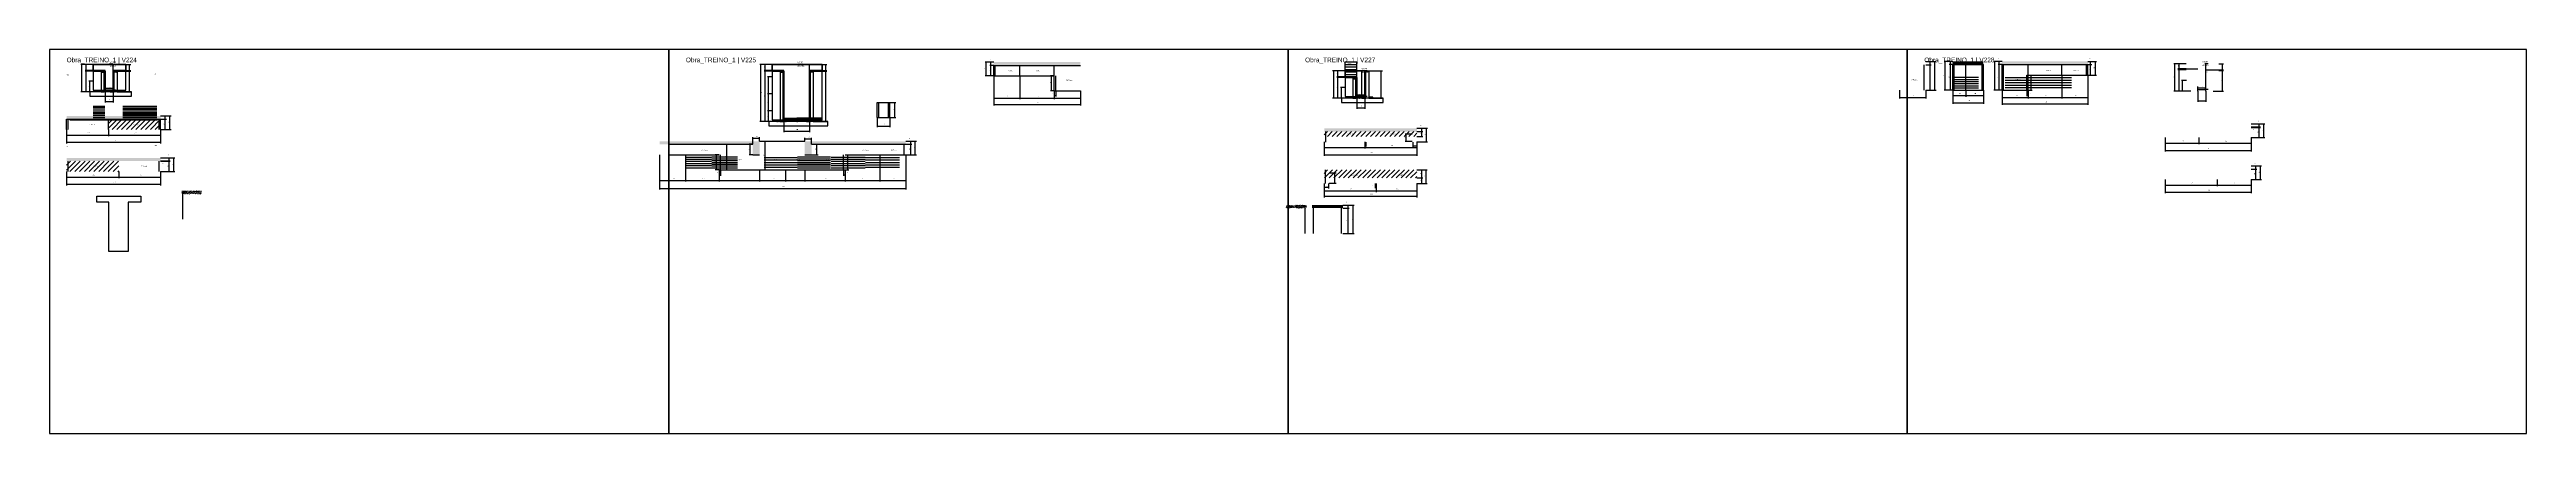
# Model space of a CAD drawing. Header units: metres. Extents: x -132 to 34800, y -36000 to 1848.
# Drawn here: x 20300 to 31900, y -12600 to -10800 of the extents above; entities that cross this region are included whole.
import ezdxf

# ---------------------------------------------------------------- set-up
doc = ezdxf.new("R2010")
doc.units = ezdxf.units.M
for name, color, linetype in [('CELL_BORDER', 8, 'Continuous'), ('CONCRETO', 251, 'Continuous'), ('COTA', 4, 'Continuous'), ('Cota Seção (2x)', 4, 'Continuous'), ('Hachura', 253, 'Continuous'), ('LABEL_ID', 3, 'Continuous'), ('Madeira', 126, 'Continuous'), ('NOMENCLATURA', 7, 'Continuous'), ('Painéis', 200, 'Continuous'), ('REAPROVEITAMENTO', 251, 'Continuous'), ('SARR_2.2x7', 40, 'Continuous'), ('Texto Seção', 7, 'Continuous')]:
    doc.layers.add(name, color=color, linetype=linetype)

msp = doc.modelspace()

# ---------------------------------------------------------------- hatches: boundary and pattern name
at = {"layer": 'COTA'}
h = msp.add_hatch(dxfattribs=at)
h.set_pattern_fill('AR-CONC', scale=0.03)
h.paths.add_polyline_path([(25128, -10875), (25128, -10859), (25128, -10859), (24722, -10859), (24722, -10859), (24722, -10875), (24722, -10875), (25128, -10875)])
h = msp.add_hatch(dxfattribs=at)
h.set_pattern_fill('AR-CONC', scale=0.03)
h.paths.add_polyline_path([(29357, -10870), (29357, -10856), (29357, -10856), (29213, -10856), (29213, -10856), (29213, -10870), (29213, -10870), (29357, -10870)])
h = msp.add_hatch(dxfattribs=at)
h.set_pattern_fill('AR-CONC', scale=0.03)
h.paths.add_polyline_path([(29444, -10872), (29444, -10856), (29444, -10856), (29846, -10856), (29846, -10856), (29846, -10872), (29846, -10872), (29444, -10872)])
h = msp.add_hatch(dxfattribs=at)
h.set_pattern_fill('AR-CONC', scale=0.03)
h.paths.add_polyline_path([(20820, -11111), (20820, -11127), (20820, -11127), (20380, -11127), (20380, -11127), (20380, -11111), (20380, -11111), (20820, -11111)])
h = msp.add_hatch(dxfattribs=at)
h.set_pattern_fill('AR-CONC', scale=0.03)
h.paths.add_polyline_path([(23157, -11244), (23593, -11244), (23593, -11244), (23593, -11294), (23593, -11294), (23625, -11294), (23625, -11294), (23625, -11230), (23625, -11230), (23157, -11230), (23157, -11230), (23157, -11244)])
h = msp.add_hatch(dxfattribs=at)
h.set_pattern_fill('AR-CONC', scale=0.03)
h.paths.add_polyline_path([(24310, -11244), (23869, -11244), (23869, -11244), (23869, -11294), (23869, -11294), (23837, -11294), (23837, -11294), (23837, -11230), (23837, -11230), (24310, -11230), (24310, -11230), (24310, -11244)])
h = msp.add_hatch(dxfattribs=at)
h.set_pattern_fill('AR-CONC', scale=0.03)
h.paths.add_polyline_path([(26270, -11169), (26270, -11185), (26270, -11185), (26704, -11185), (26704, -11185), (26704, -11169), (26704, -11169), (26270, -11169)])
h = msp.add_hatch(dxfattribs=at)
h.set_pattern_fill('AR-CONC', scale=0.03)
h.paths.add_polyline_path([(20380, -11308), (20380, -11322), (20380, -11322), (20820, -11322), (20820, -11322), (20820, -11308), (20820, -11308), (20380, -11308)])
h = msp.add_hatch(dxfattribs=at)
h.set_pattern_fill('AR-CONC', scale=0.03)
h.paths.add_polyline_path([(20918, -11462), (20918, -11476), (20918, -11476), (21012, -11476), (21012, -11476), (21012, -11462), (21012, -11462), (20918, -11462)])
h = msp.add_hatch(dxfattribs=at)
h.set_pattern_fill('AR-CONC', scale=0.03)
h.paths.add_polyline_path([(26092, -11529), (26092, -11543), (26092, -11543), (26186, -11543), (26186, -11543), (26186, -11529), (26186, -11529), (26092, -11529)])
h = msp.add_hatch(dxfattribs=at)
h.set_pattern_fill('AR-CONC', scale=0.03)
h.paths.add_polyline_path([(26213, -11543), (26213, -11529), (26213, -11529), (26357, -11529), (26357, -11529), (26357, -11543), (26357, -11543), (26213, -11543)])
at = {"layer": 'Hachura'}
h = msp.add_hatch(color=8, dxfattribs=at)
h.dxf.hatch_style = 1
h.paths.add_polyline_path([(20560, -10902), (20560, -10898), (20560, -10898), (20505, -10898), (20505, -10898), (20505, -10902), (20505, -10902), (20560, -10902)])
h = msp.add_hatch(dxfattribs=at)
h.set_pattern_fill('ANSI31', scale=0.5)
h.paths.add_polyline_path([(20556, -10906), (20556, -10902), (20556, -10902), (20542, -10902), (20542, -10902), (20542, -10906), (20542, -10906), (20556, -10906)])
h = msp.add_hatch(color=8, dxfattribs=at)
h.dxf.hatch_style = 1
h.paths.add_polyline_path([(20556, -10898), (20560, -10898), (20560, -10898), (20560, -10998), (20560, -10998), (20556, -10998), (20556, -10998), (20556, -10898)])
h = msp.add_hatch(color=8, dxfattribs=at)
h.dxf.hatch_style = 1
h.paths.add_polyline_path([(20602, -10898), (20598, -10898), (20598, -10898), (20598, -10998), (20598, -10998), (20602, -10998), (20602, -10998), (20602, -10898)])
h = msp.add_hatch(color=8, dxfattribs=at)
h.dxf.hatch_style = 1
h.paths.add_polyline_path([(20658, -10902), (20658, -10898), (20658, -10898), (20598, -10898), (20598, -10898), (20598, -10902), (20598, -10902), (20658, -10902)])
h = msp.add_hatch(dxfattribs=at)
h.set_pattern_fill('ANSI31', scale=0.5)
h.paths.add_polyline_path([(20602, -10906), (20602, -10902), (20602, -10902), (20616, -10902), (20616, -10902), (20616, -10906), (20616, -10906), (20602, -10906)])
h = msp.add_hatch(color=8, dxfattribs=at)
h.dxf.hatch_style = 1
h.paths.add_polyline_path([(23739, -10902), (23739, -10898), (23739, -10898), (23684, -10898), (23684, -10898), (23684, -10902), (23684, -10902), (23739, -10902)])
h = msp.add_hatch(dxfattribs=at)
h.set_pattern_fill('ANSI31', scale=0.5)
h.paths.add_polyline_path([(23735, -10906), (23735, -10902), (23735, -10902), (23721, -10902), (23721, -10902), (23721, -10906), (23721, -10906), (23735, -10906)])
h = msp.add_hatch(color=8, dxfattribs=at)
h.dxf.hatch_style = 1
h.paths.add_polyline_path([(23735, -10902), (23739, -10902), (23739, -10902), (23739, -11138), (23739, -11138), (23735, -11138), (23735, -11138), (23735, -10902)])
h = msp.add_hatch(color=8, dxfattribs=at)
h.dxf.hatch_style = 1
h.paths.add_polyline_path([(23919, -10902), (23919, -10898), (23919, -10898), (23859, -10898), (23859, -10898), (23859, -10902), (23859, -10902), (23919, -10902)])
h = msp.add_hatch(color=8, dxfattribs=at)
h.dxf.hatch_style = 1
h.paths.add_polyline_path([(23863, -10902), (23859, -10902), (23859, -10902), (23859, -11138), (23859, -11138), (23863, -11138), (23863, -11138), (23863, -10902)])
h = msp.add_hatch(dxfattribs=at)
h.set_pattern_fill('ANSI31', scale=0.5)
h.paths.add_polyline_path([(23863, -10906), (23863, -10902), (23863, -10902), (23877, -10902), (23877, -10902), (23877, -10906), (23877, -10906), (23863, -10906)])
h = msp.add_hatch(color=8, dxfattribs=at)
h.dxf.hatch_style = 1
h.paths.add_polyline_path([(26464, -10900), (26460, -10900), (26460, -10900), (26460, -11028), (26460, -11028), (26464, -11028), (26464, -11028), (26464, -10900)])
h = msp.add_hatch(dxfattribs=at)
h.set_pattern_fill('ANSI31', scale=0.5)
h.paths.add_polyline_path([(26464, -10905), (26464, -10900), (26464, -10900), (26478, -10900), (26478, -10900), (26478, -10905), (26478, -10905), (26464, -10905)])
h = msp.add_hatch(dxfattribs=at)
h.set_pattern_fill('ANSI31', scale=0.5)
h.paths.add_polyline_path([(20522, -10998), (20522, -10994), (20522, -10994), (20542, -10994), (20542, -10994), (20542, -10998), (20542, -10998), (20522, -10998)])
h = msp.add_hatch(color=8, dxfattribs=at)
h.dxf.hatch_style = 1
h.paths.add_polyline_path([(20598, -10994), (20598, -10990), (20598, -10990), (20560, -10990), (20560, -10990), (20560, -10994), (20560, -10994), (20598, -10994)])
h = msp.add_hatch(dxfattribs=at)
h.set_pattern_fill('ANSI31', scale=0.5)
h.paths.add_polyline_path([(20560, -10998), (20560, -10994), (20560, -10994), (20574, -10994), (20574, -10994), (20574, -10998), (20574, -10998), (20560, -10998)])
h = msp.add_hatch(dxfattribs=at)
h.set_pattern_fill('ANSI31', scale=0.5)
h.paths.add_polyline_path([(20598, -10998), (20598, -10994), (20598, -10994), (20584, -10994), (20584, -10994), (20584, -10998), (20584, -10998), (20598, -10998)])
h = msp.add_hatch(dxfattribs=at)
h.set_pattern_fill('ANSI31', scale=0.5)
h.paths.add_polyline_path([(20636, -10998), (20636, -10994), (20636, -10994), (20616, -10994), (20616, -10994), (20616, -10998), (20616, -10998), (20636, -10998)])
h = msp.add_hatch(color=8, dxfattribs=at)
h.dxf.hatch_style = 1
h.paths.add_polyline_path([(26422, -10932), (26422, -10928), (26422, -10928), (26367, -10928), (26367, -10928), (26367, -10932), (26367, -10932), (26422, -10932)])
h = msp.add_hatch(dxfattribs=at)
h.set_pattern_fill('ANSI31', scale=0.5)
h.paths.add_polyline_path([(26418, -10937), (26418, -10932), (26418, -10932), (26404, -10932), (26404, -10932), (26404, -10937), (26404, -10937), (26418, -10937)])
h = msp.add_hatch(color=8, dxfattribs=at)
h.dxf.hatch_style = 1
h.paths.add_polyline_path([(26418, -10928), (26422, -10928), (26422, -10928), (26422, -11028), (26422, -11028), (26418, -11028), (26418, -11028), (26418, -10928)])
h = msp.add_hatch(dxfattribs=at)
h.set_pattern_fill('ANSI31', scale=0.5)
h.paths.add_polyline_path([(23701, -11138), (23701, -11134), (23701, -11134), (23721, -11134), (23721, -11134), (23721, -11138), (23721, -11138), (23701, -11138)])
h = msp.add_hatch(color=8, dxfattribs=at)
h.dxf.hatch_style = 1
h.paths.add_polyline_path([(23859, -11134), (23859, -11130), (23859, -11130), (23739, -11130), (23739, -11130), (23739, -11134), (23739, -11134), (23859, -11134)])
h = msp.add_hatch(dxfattribs=at)
h.set_pattern_fill('ANSI31', scale=0.5)
h.paths.add_polyline_path([(23739, -11138), (23739, -11134), (23739, -11134), (23753, -11134), (23753, -11134), (23753, -11138), (23753, -11138), (23739, -11138)])
h = msp.add_hatch(dxfattribs=at)
h.set_pattern_fill('ANSI31', scale=0.5)
h.paths.add_polyline_path([(23792, -11138), (23792, -11134), (23792, -11134), (23806, -11134), (23806, -11134), (23806, -11138), (23806, -11138), (23792, -11138)])
h = msp.add_hatch(dxfattribs=at)
h.set_pattern_fill('ANSI31', scale=0.5)
h.paths.add_polyline_path([(23859, -11138), (23859, -11134), (23859, -11134), (23845, -11134), (23845, -11134), (23845, -11138), (23845, -11138), (23859, -11138)])
h = msp.add_hatch(dxfattribs=at)
h.set_pattern_fill('ANSI31', scale=0.5)
h.paths.add_polyline_path([(23897, -11138), (23897, -11134), (23897, -11134), (23877, -11134), (23877, -11134), (23877, -11138), (23877, -11138), (23897, -11138)])
h = msp.add_hatch(dxfattribs=at)
h.set_pattern_fill('ANSI31', scale=0.5)
h.paths.add_polyline_path([(26384, -11028), (26384, -11024), (26384, -11024), (26404, -11024), (26404, -11024), (26404, -11028), (26404, -11028), (26384, -11028)])
h = msp.add_hatch(color=8, dxfattribs=at)
h.dxf.hatch_style = 1
h.paths.add_polyline_path([(26460, -11024), (26460, -11020), (26460, -11020), (26422, -11020), (26422, -11020), (26422, -11024), (26422, -11024), (26460, -11024)])
h = msp.add_hatch(dxfattribs=at)
h.set_pattern_fill('ANSI31', scale=0.5)
h.paths.add_polyline_path([(26422, -11028), (26422, -11024), (26422, -11024), (26436, -11024), (26436, -11024), (26436, -11028), (26436, -11028), (26422, -11028)])
h = msp.add_hatch(dxfattribs=at)
h.set_pattern_fill('ANSI31', scale=0.5)
h.paths.add_polyline_path([(26460, -11028), (26460, -11024), (26460, -11024), (26446, -11024), (26446, -11024), (26446, -11028), (26446, -11028), (26460, -11028)])
h = msp.add_hatch(dxfattribs=at)
h.set_pattern_fill('ANSI31', scale=0.5)
h.paths.add_polyline_path([(26498, -11028), (26498, -11024), (26498, -11024), (26478, -11024), (26478, -11024), (26478, -11028), (26478, -11028), (26498, -11028)])
at = {"layer": 'REAPROVEITAMENTO'}
h = msp.add_hatch(dxfattribs=at)
h.set_pattern_fill('ANSI31', scale=5)
h.paths.add_polyline_path([(20576, -11175), (20820, -11175), (20820, -11175), (20820, -11127), (20820, -11127), (20576, -11127), (20576, -11127), (20576, -11175)])
h = msp.add_hatch(dxfattribs=at)
h.set_pattern_fill('ANSI31', scale=5)
h.paths.add_polyline_path([(26270, -11185), (26270, -11208), (26270, -11208), (26704, -11208), (26704, -11208), (26704, -11185), (26704, -11185), (26270, -11185)])
h = msp.add_hatch(dxfattribs=at)
h.set_pattern_fill('ANSI31', scale=5)
h.paths.add_polyline_path([(20380, -11372), (20624, -11372), (20624, -11372), (20624, -11324), (20624, -11324), (20380, -11324), (20380, -11324), (20380, -11372)])
h = msp.add_hatch(dxfattribs=at)
h.set_pattern_fill('ANSI31', scale=5)
h.paths.add_polyline_path([(26703, -11402), (26703, -11364), (26703, -11364), (26269, -11364), (26269, -11364), (26269, -11402), (26269, -11402), (26703, -11402)])

# ---------------------------------------------------------------- linework, layer by layer
at = {"layer": 'CELL_BORDER'}
for points in [[(20300, -12600), (23200, -12600), (23200, -10800), (20300, -10800)], [(23200, -12600), (26100, -12600), (26100, -10800), (23200, -10800)], [(26100, -12600), (29000, -12600), (29000, -10800), (26100, -10800)], [(29000, -12600), (31900, -12600), (31900, -10800), (29000, -10800)]]:
    msp.add_lwpolyline(points, close=True, dxfattribs=at)
at = {"layer": 'CONCRETO'}
for points in [[(20505, -10898), (20505, -10870), (20658, -10870), (20658, -10898), (20598, -10898), (20598, -10990), (20560, -10990), (20560, -10898)], [(20505, -10990), (20658, -10990), (20658, -10870), (20505, -10870)], [(23684, -10898), (23684, -10870), (23919, -10870), (23919, -10898), (23859, -10898), (23859, -11130), (23739, -11130), (23739, -10898)], [(23684, -11130), (23919, -11130), (23919, -10870), (23684, -10870)], [(26367, -10928), (26367, -10900), (26460, -10900), (26460, -10928), (26460, -10928), (26460, -11020), (26422, -11020), (26422, -10928)], [(26367, -11020), (26460, -11020), (26460, -10900), (26367, -10900)], [(20522, -11515), (20522, -11487), (20728, -11487), (20728, -11515), (20668, -11515), (20668, -11747), (20578, -11747), (20578, -11515)]]:
    msp.add_lwpolyline(points, close=True, dxfattribs=at)
at = {"layer": 'COTA'}
for p, q in [((20505, -10870), (20447, -10870)), ((20452, -10998), (20452, -10870)), ((20505, -10870), (20467, -10870)), ((20505, -10898), (20467, -10898)), ((20505, -10902), (20467, -10902)), ((20472, -10898), (20472, -10870)), ((20472, -10998), (20472, -10902)), ((20658, -10870), (20680, -10870)), ((20658, -10898), (20680, -10898)), ((20658, -10902), (20680, -10902)), ((20675, -10898), (20675, -10870)), ((20675, -10998), (20675, -10902)), ((23684, -10870), (23626, -10870)), ((23631, -11138), (23631, -10870)), ((23684, -10870), (23646, -10870)), ((23684, -10898), (23646, -10898)), ((23684, -10902), (23646, -10902)), ((23651, -10898), (23651, -10870)), ((23651, -11138), (23651, -10902)), ((23919, -10870), (23941, -10870)), ((23919, -10898), (23941, -10898)), ((23919, -10902), (23941, -10902)), ((23936, -10898), (23936, -10870)), ((23936, -11138), (23936, -10902)), ((24722, -10859), (24682, -10859)), ((24687, -10923), (24687, -10859)), ((24722, -10859), (24704, -10859)), ((24722, -10875), (24704, -10875)), ((24709, -10875), (24709, -10859)), ((26367, -10900), (26309, -10900)), ((26314, -11028), (26314, -10900)), ((26367, -10900), (26329, -10900)), ((26334, -10928), (26334, -10900)), ((26478, -10900), (26542, -10900)), ((26537, -11028), (26537, -10900)), ((29846, -10856), (29864, -10856)), ((29846, -10856), (29886, -10856)), ((29846, -10870), (29864, -10870)), ((29859, -10870), (29859, -10856)), ((29881, -10920), (29881, -10856)), ((30306, -10867), (30248, -10867)), ((30253, -10995), (30253, -10867)), ((30306, -10867), (30268, -10867)), ((30306, -10891), (30268, -10891)), ((30306, -10895), (30268, -10895)), ((30273, -10891), (30273, -10867)), ((30273, -10995), (30273, -10895)), ((30459, -10867), (30481, -10867)), ((30459, -10895), (30481, -10895)), ((30459, -10899), (30481, -10899)), ((30476, -10895), (30476, -10867)), ((30476, -10995), (30476, -10899)), ((20527, -10998), (20447, -10998)), ((20527, -10998), (20467, -10998)), ((20507, -10948), (20484, -10948)), ((20507, -10998), (20484, -10998)), ((20489, -10998), (20489, -10948)), ((20560, -10998), (20560, -11048)), ((20598, -10998), (20598, -11048)), ((20632, -10998), (20680, -10998)), ((23686, -10928), (23662, -10928)), ((23686, -11008), (23662, -11008)), ((23686, -11008), (23662, -11008)), ((23667, -11008), (23667, -10928)), ((23667, -11088), (23667, -11008)), ((24722, -10923), (24682, -10923)), ((24722, -10923), (24722, -11033)), ((24844, -10923), (24844, -11033)), ((24844, -10923), (24844, -11033)), ((25005, -10993), (25005, -11033)), ((25005, -10993), (25005, -11021)), ((25005, -11016), (25012, -11016)), ((25012, -10993), (25012, -11021)), ((26367, -10928), (26329, -10928)), ((26367, -10932), (26329, -10932)), ((26334, -11028), (26334, -10932)), ((26369, -10978), (26346, -10978)), ((26350, -11028), (26350, -10978)), ((29213, -10990), (29213, -11022)), ((29213, -10990), (29213, -11055)), ((29213, -11016), (29274, -11016)), ((29274, -10990), (29274, -11022)), ((29274, -10990), (29274, -11022)), ((29274, -11016), (29357, -11016)), ((29357, -10990), (29357, -11022)), ((29357, -10990), (29357, -11055)), ((29560, -10990), (29560, -11018)), ((29560, -11013), (29567, -11013)), ((29567, -10990), (29567, -11030)), ((29567, -10990), (29567, -11018)), ((29724, -10920), (29724, -11030)), ((29724, -10920), (29724, -11030)), ((29846, -10920), (29846, -11030)), ((29846, -10920), (29886, -10920)), ((30328, -10995), (30248, -10995)), ((30328, -10995), (30268, -10995)), ((30308, -10945), (30284, -10945)), ((30308, -10995), (30284, -10995)), ((30289, -10995), (30289, -10945)), ((30361, -10995), (30361, -11045)), ((30399, -10995), (30399, -11045)), ((30433, -10995), (30481, -10995)), ((20560, -11043), (20598, -11043)), ((20820, -11111), (20848, -11111)), ((20820, -11111), (20869, -11111)), ((20820, -11127), (20848, -11127)), ((20820, -11127), (20848, -11127)), ((20842, -11127), (20842, -11111)), ((20842, -11175), (20842, -11127)), ((20864, -11175), (20864, -11111)), ((23686, -11088), (23662, -11088)), ((23686, -11088), (23662, -11088)), ((23667, -11138), (23667, -11088)), ((24176, -11118), (24176, -11164)), ((24236, -11118), (24236, -11164)), ((24722, -11028), (24844, -11028)), ((24844, -11028), (25005, -11028)), ((26389, -11028), (26309, -11028)), ((26389, -11028), (26329, -11028)), ((26369, -11028), (26346, -11028)), ((26422, -11028), (26422, -11078)), ((26422, -11073), (26460, -11073)), ((26460, -11028), (26460, -11078)), ((26494, -11028), (26542, -11028)), ((29213, -11050), (29357, -11050)), ((29567, -11025), (29724, -11025)), ((29724, -11025), (29846, -11025)), ((30361, -11040), (30399, -11040)), ((20380, -11175), (20380, -11206)), ((20380, -11175), (20380, -11240)), ((20380, -11202), (20576, -11202)), ((20380, -11235), (20820, -11235)), ((20576, -11175), (20576, -11206)), ((20576, -11175), (20576, -11206)), ((20576, -11202), (20820, -11202)), ((20820, -11175), (20820, -11206)), ((20820, -11175), (20820, -11240)), ((20820, -11175), (20848, -11175)), ((20820, -11175), (20869, -11175)), ((23706, -11138), (23626, -11138)), ((23706, -11138), (23646, -11138)), ((23686, -11138), (23662, -11138)), ((23739, -11138), (23739, -11188)), ((23739, -11183), (23859, -11183)), ((23859, -11138), (23859, -11188)), ((23893, -11138), (23941, -11138)), ((24176, -11159), (24236, -11159)), ((24310, -11230), (24338, -11230)), ((24310, -11230), (24360, -11230)), ((24310, -11244), (24338, -11244)), ((24333, -11244), (24333, -11230)), ((24354, -11294), (24354, -11230)), ((26270, -11233), (26270, -11264)), ((26270, -11233), (26270, -11298)), ((26460, -11233), (26460, -11264)), ((26460, -11233), (26460, -11264)), ((26704, -11169), (26753, -11169)), ((26704, -11185), (26732, -11185)), ((26704, -11208), (26732, -11208)), ((26704, -11233), (26704, -11264)), ((26704, -11233), (26704, -11298)), ((26704, -11233), (26753, -11233)), ((26727, -11208), (26727, -11185)), ((26748, -11233), (26748, -11169)), ((30208, -11213), (30208, -11244)), ((30208, -11213), (30208, -11278)), ((30208, -11239), (30366, -11239)), ((30366, -11213), (30366, -11244)), ((30366, -11213), (30366, -11244)), ((30366, -11239), (30610, -11239)), ((30610, -11149), (30654, -11149)), ((30610, -11149), (30675, -11149)), ((30610, -11163), (30654, -11163)), ((30610, -11165), (30654, -11165)), ((30610, -11213), (30610, -11244)), ((30610, -11213), (30610, -11278)), ((30610, -11213), (30654, -11213)), ((30610, -11213), (30675, -11213)), ((30648, -11163), (30648, -11149)), ((30648, -11213), (30648, -11165)), ((30670, -11213), (30670, -11149)), ((20820, -11308), (20865, -11308)), ((20820, -11308), (20887, -11308)), ((20820, -11322), (20865, -11322)), ((20820, -11324), (20865, -11324)), ((20860, -11322), (20860, -11308)), ((20860, -11372), (20860, -11324)), ((20882, -11372), (20882, -11308)), ((23157, -11294), (23157, -11419)), ((23157, -11294), (23157, -11457)), ((23279, -11294), (23279, -11419)), ((23279, -11294), (23279, -11419)), ((23436, -11364), (23436, -11419)), ((23436, -11364), (23436, -11392)), ((23443, -11364), (23443, -11392)), ((24019, -11364), (24019, -11392)), ((24026, -11364), (24026, -11419)), ((24026, -11364), (24026, -11392)), ((24188, -11294), (24188, -11419)), ((24188, -11294), (24188, -11419)), ((24310, -11294), (24310, -11457)), ((24310, -11294), (24310, -11419)), ((24310, -11294), (24360, -11294)), ((26270, -11259), (26460, -11259)), ((26270, -11293), (26704, -11293)), ((26460, -11259), (26704, -11259)), ((26703, -11364), (26731, -11364)), ((26703, -11364), (26752, -11364)), ((26726, -11402), (26726, -11364)), ((26747, -11428), (26747, -11364)), ((30208, -11273), (30610, -11273)), ((30610, -11345), (30637, -11345)), ((30610, -11345), (30659, -11345)), ((30610, -11361), (30637, -11361)), ((30610, -11361), (30637, -11361)), ((30632, -11361), (30632, -11345)), ((30632, -11409), (30632, -11361)), ((30654, -11409), (30654, -11345)), ((20380, -11372), (20380, -11403)), ((20380, -11372), (20380, -11437)), ((20380, -11398), (20624, -11398)), ((20380, -11432), (20820, -11432)), ((20624, -11372), (20624, -11403)), ((20624, -11372), (20624, -11403)), ((20624, -11398), (20820, -11398)), ((20820, -11372), (20820, -11403)), ((20820, -11372), (20820, -11437)), ((20820, -11372), (20865, -11372)), ((20820, -11372), (20887, -11372)), ((23157, -11414), (23279, -11414)), ((23157, -11452), (24310, -11452)), ((23279, -11414), (23436, -11414)), ((23436, -11387), (23443, -11387)), ((24019, -11387), (24026, -11387)), ((24026, -11414), (24188, -11414)), ((24188, -11414), (24310, -11414)), ((26269, -11428), (26269, -11468)), ((26269, -11428), (26269, -11493)), ((26269, -11463), (26513, -11463)), ((26513, -11428), (26513, -11468)), ((26513, -11428), (26513, -11468)), ((26513, -11463), (26703, -11463)), ((26703, -11402), (26731, -11402)), ((26703, -11428), (26703, -11468)), ((26703, -11428), (26703, -11493)), ((26703, -11428), (26752, -11428)), ((30208, -11409), (30208, -11441)), ((30208, -11409), (30208, -11474)), ((30208, -11436), (30452, -11436)), ((30208, -11469), (30610, -11469)), ((30452, -11409), (30452, -11441)), ((30452, -11409), (30452, -11441)), ((30452, -11436), (30610, -11436)), ((30610, -11409), (30610, -11441)), ((30610, -11409), (30610, -11474)), ((30610, -11409), (30637, -11409)), ((30610, -11409), (30659, -11409)), ((26269, -11488), (26703, -11488))]:
    msp.add_line(p, q, dxfattribs=at)
at = {"layer": 'Cota Seção (2x)'}
for p, q in [((20609, -10870), (20593, -10870)), ((20598, -10990), (20598, -10870)), ((23870, -10870), (23854, -10870)), ((23859, -11130), (23859, -10870)), ((24722, -10875), (24704, -10875)), ((24709, -10923), (24709, -10875)), ((26471, -10900), (26441, -10900)), ((26446, -11020), (26446, -10900)), ((29087, -10856), (29112, -10856)), ((29087, -10856), (29135, -10856)), ((29087, -10872), (29112, -10872)), ((29087, -10872), (29112, -10872)), ((29107, -10872), (29107, -10856)), ((29107, -10990), (29107, -10872)), ((29130, -10990), (29130, -10856)), ((29213, -10856), (29173, -10856)), ((29178, -10990), (29178, -10856)), ((29213, -10856), (29197, -10856)), ((29213, -10870), (29197, -10870)), ((29213, -10870), (29197, -10870)), ((29202, -10870), (29202, -10856)), ((29202, -10990), (29202, -10870)), ((29444, -10856), (29406, -10856)), ((29411, -10990), (29411, -10856)), ((29444, -10856), (29426, -10856)), ((29444, -10870), (29426, -10870)), ((29444, -10870), (29426, -10870)), ((29431, -10870), (29431, -10856)), ((29431, -10990), (29431, -10870)), ((29846, -10870), (29864, -10870)), ((29859, -10920), (29859, -10870)), ((30410, -10867), (30394, -10867)), ((30399, -10987), (30399, -10867)), ((20560, -10998), (20560, -10977)), ((20560, -10982), (20598, -10982)), ((20609, -10990), (20593, -10990)), ((20598, -10998), (20598, -10977)), ((24722, -10923), (24704, -10923)), ((24722, -10923), (24722, -11063)), ((25005, -10923), (24988, -10923)), ((25005, -10993), (24988, -10993)), ((24992, -10993), (24992, -10923)), ((25005, -10993), (25005, -11033)), ((25128, -10993), (25128, -11033)), ((25128, -10993), (25128, -11063)), ((26422, -11028), (26422, -11007)), ((26422, -11012), (26460, -11012)), ((26460, -11028), (26460, -11007)), ((28964, -10990), (28964, -11030)), ((29087, -10990), (29087, -11030)), ((29087, -10990), (29112, -10990)), ((29087, -10990), (29135, -10990)), ((29213, -10990), (29173, -10990)), ((29213, -10990), (29197, -10990)), ((29444, -10990), (29406, -10990)), ((29444, -10990), (29426, -10990)), ((29444, -10990), (29444, -11030)), ((29444, -10990), (29444, -11060)), ((29567, -10920), (29585, -10920)), ((29567, -10990), (29585, -10990)), ((29567, -10990), (29567, -11030)), ((29580, -10990), (29580, -10920)), ((29846, -10920), (29864, -10920)), ((29846, -10920), (29846, -11060)), ((30361, -10995), (30361, -10974)), ((30361, -10979), (30399, -10979)), ((30410, -10987), (30394, -10987)), ((30399, -10995), (30399, -10974)), ((23739, -11138), (23739, -11125)), ((23739, -11130), (23859, -11130)), ((23870, -11130), (23854, -11130)), ((23859, -11138), (23859, -11125)), ((24236, -11048), (24264, -11048)), ((24236, -11118), (24264, -11118)), ((24259, -11118), (24259, -11048)), ((24722, -11058), (25128, -11058)), ((25005, -11028), (25128, -11028)), ((26471, -11020), (26441, -11020)), ((28964, -11025), (29087, -11025)), ((29444, -11025), (29567, -11025)), ((29444, -11055), (29846, -11055)), ((23467, -11244), (23477, -11244)), ((23472, -11364), (23472, -11244)), ((23593, -11244), (23576, -11244)), ((23581, -11294), (23581, -11244)), ((23593, -11244), (23593, -11211)), ((23593, -11216), (23625, -11216)), ((23625, -11230), (23625, -11211)), ((23649, -11230), (23656, -11230)), ((23651, -11364), (23651, -11230)), ((23837, -11230), (23837, -11214)), ((23837, -11219), (23869, -11219)), ((23869, -11244), (23869, -11214)), ((23869, -11244), (23899, -11244)), ((23894, -11294), (23894, -11244)), ((24310, -11244), (24338, -11244)), ((24333, -11294), (24333, -11244)), ((26460, -11234), (26460, -11255)), ((26460, -11250), (26465, -11250)), ((26465, -11234), (26465, -11255)), ((26681, -11197), (26648, -11197)), ((26681, -11231), (26648, -11231)), ((26653, -11231), (26653, -11197)), ((26684, -11234), (26684, -11257)), ((26684, -11252), (26704, -11252)), ((26704, -11169), (26732, -11169)), ((26704, -11185), (26732, -11185)), ((26704, -11234), (26704, -11257)), ((26727, -11185), (26727, -11169)), ((30610, -11163), (30632, -11163)), ((30610, -11165), (30632, -11165)), ((30627, -11165), (30627, -11163)), ((20820, -11322), (20843, -11322)), ((20820, -11324), (20843, -11324)), ((20838, -11324), (20838, -11322)), ((23436, -11294), (23418, -11294)), ((23436, -11364), (23418, -11364)), ((23423, -11364), (23423, -11294)), ((23436, -11364), (23436, -11419)), ((23467, -11364), (23477, -11364)), ((23593, -11294), (23576, -11294)), ((23625, -11364), (23625, -11419)), ((23625, -11364), (23625, -11419)), ((23649, -11364), (23656, -11364)), ((23747, -11364), (23747, -11419)), ((23747, -11364), (23747, -11419)), ((23837, -11364), (23837, -11419)), ((23837, -11364), (23837, -11419)), ((23869, -11294), (23899, -11294)), ((24026, -11294), (24044, -11294)), ((24026, -11364), (24044, -11364)), ((24026, -11364), (24026, -11419)), ((24039, -11364), (24039, -11294)), ((24310, -11294), (24338, -11294)), ((23436, -11414), (23625, -11414)), ((23625, -11414), (23747, -11414)), ((23747, -11414), (23837, -11414)), ((23837, -11414), (24026, -11414)), ((26269, -11428), (26269, -11451)), ((26269, -11446), (26289, -11446)), ((26289, -11428), (26289, -11451)), ((26293, -11378), (26325, -11378)), ((26293, -11426), (26325, -11426)), ((26320, -11426), (26320, -11378)), ((26508, -11428), (26508, -11450)), ((26508, -11445), (26513, -11445)), ((26513, -11428), (26513, -11450)), ((26703, -11402), (26731, -11402)), ((26703, -11428), (26731, -11428)), ((26726, -11428), (26726, -11402)), ((26357, -11529), (26387, -11529)), ((26357, -11529), (26410, -11529)), ((26357, -11543), (26387, -11543)), ((26357, -11543), (26387, -11543)), ((26382, -11543), (26382, -11529)), ((26382, -11663), (26382, -11543)), ((26405, -11663), (26405, -11529)), ((26357, -11663), (26387, -11663)), ((26357, -11663), (26410, -11663))]:
    msp.add_line(p, q, dxfattribs=at)
at = {"layer": 'Madeira'}
for points in [[(20556, -10906), (20556, -10902), (20542, -10902), (20542, -10906)], [(20556, -10902), (20542, -10902), (20542, -10998), (20556, -10998)], [(20602, -10906), (20602, -10902), (20616, -10902), (20616, -10906)], [(20602, -10902), (20616, -10902), (20616, -10998), (20602, -10998)], [(23735, -10906), (23735, -10902), (23721, -10902), (23721, -10906)], [(23735, -10902), (23721, -10902), (23721, -11138), (23735, -11138)], [(23863, -10906), (23863, -10902), (23877, -10902), (23877, -10906)], [(23863, -10902), (23877, -10902), (23877, -11138), (23863, -11138)], [(26464, -10905), (26464, -10900), (26478, -10900), (26478, -10905)], [(26464, -10900), (26478, -10900), (26478, -11028), (26464, -11028)], [(20489, -11018), (20684, -11018), (20684, -10998), (20489, -10998)], [(20522, -10998), (20522, -10994), (20542, -10994), (20542, -10998)], [(20560, -10998), (20560, -10994), (20574, -10994), (20574, -10998)], [(20598, -10998), (20598, -10994), (20584, -10994), (20584, -10998)], [(20636, -10998), (20636, -10994), (20616, -10994), (20616, -10998)], [(26418, -10937), (26418, -10932), (26404, -10932), (26404, -10937)], [(26418, -10932), (26404, -10932), (26404, -11028), (26418, -11028)], [(23701, -11138), (23701, -11134), (23721, -11134), (23721, -11138)], [(23739, -11138), (23739, -11134), (23753, -11134), (23753, -11138)], [(23792, -11138), (23792, -11134), (23806, -11134), (23806, -11138)], [(23859, -11138), (23859, -11134), (23845, -11134), (23845, -11138)], [(23897, -11138), (23897, -11134), (23877, -11134), (23877, -11138)], [(26351, -11048), (26546, -11048), (26546, -11028), (26351, -11028)], [(26384, -11028), (26384, -11024), (26404, -11024), (26404, -11028)], [(26422, -11028), (26422, -11024), (26436, -11024), (26436, -11028)], [(26460, -11028), (26460, -11024), (26446, -11024), (26446, -11028)], [(26498, -11028), (26498, -11024), (26478, -11024), (26478, -11028)], [(23668, -11158), (23945, -11158), (23945, -11138), (23668, -11138)]]:
    msp.add_lwpolyline(points, close=True, dxfattribs=at)
at = {"layer": 'Painéis'}
for p, q in [((20505, -10898), (20560, -10898)), ((20505, -10902), (20505, -10898)), ((20560, -10902), (20560, -10898)), ((20560, -10998), (20560, -10902)), ((20598, -10898), (20658, -10898)), ((20598, -10902), (20598, -10898)), ((20598, -10998), (20598, -10902)), ((20658, -10902), (20658, -10898)), ((23684, -10898), (23739, -10898)), ((23739, -10902), (23739, -10898)), ((23739, -11138), (23739, -10902)), ((23859, -10898), (23919, -10898)), ((23859, -10902), (23859, -10898)), ((23859, -11138), (23859, -10902)), ((23919, -10902), (23919, -10898)), ((24722, -10875), (25005, -10875)), ((24722, -10923), (24722, -10875)), ((24844, -10923), (24844, -10875)), ((25005, -10875), (25128, -10875)), ((25005, -10923), (25005, -10875)), ((26367, -10858), (26422, -10858)), ((26367, -10928), (26367, -10858)), ((26422, -10928), (26422, -10858)), ((29213, -10870), (29357, -10870)), ((29213, -10990), (29213, -10870)), ((29274, -10990), (29274, -10870)), ((29357, -10990), (29357, -10870)), ((29444, -10870), (29567, -10870)), ((29444, -10990), (29444, -10870)), ((29567, -10870), (29846, -10870)), ((29567, -10920), (29567, -10870)), ((29724, -10920), (29724, -10870)), ((29846, -10920), (29846, -10870)), ((30306, -10891), (30361, -10891)), ((30399, -10895), (30459, -10895)), ((20560, -10990), (20598, -10990)), ((20560, -10994), (20560, -10990)), ((20598, -10994), (20598, -10990)), ((24722, -10923), (25005, -10923)), ((25005, -10993), (25005, -10923)), ((25005, -10993), (25128, -10993)), ((25005, -10993), (25128, -10993)), ((26367, -10928), (26422, -10928)), ((26367, -10932), (26367, -10928)), ((26367, -10928), (26422, -10928)), ((26422, -10932), (26422, -10928)), ((26422, -11028), (26422, -10932)), ((29213, -10990), (29357, -10990)), ((29444, -10990), (29567, -10990)), ((29567, -10920), (29846, -10920)), ((29567, -10990), (29567, -10920)), ((30361, -10987), (30399, -10987)), ((20380, -11127), (20820, -11127)), ((20380, -11175), (20380, -11127)), ((20576, -11175), (20576, -11127)), ((20820, -11175), (20820, -11127)), ((23739, -11130), (23859, -11130)), ((23739, -11134), (23739, -11130)), ((23739, -11130), (23859, -11130)), ((23859, -11134), (23859, -11130)), ((24176, -11048), (24236, -11048)), ((24176, -11118), (24176, -11048)), ((24176, -11048), (24236, -11048)), ((24176, -11118), (24236, -11118)), ((24176, -11118), (24236, -11118)), ((24236, -11118), (24236, -11048)), ((23200, -11244), (23436, -11244)), ((23436, -11244), (23593, -11244)), ((23625, -11230), (23837, -11230)), ((23869, -11244), (24026, -11244)), ((24026, -11244), (24310, -11244)), ((23200, -11294), (23436, -11294)), ((23436, -11364), (24026, -11364)), ((23593, -11294), (23625, -11294)), ((23837, -11294), (23869, -11294)), ((24026, -11294), (24310, -11294))]:
    msp.add_line(p, q, dxfattribs=at)
for points in [[(20560, -10902), (20560, -10898), (20505, -10898), (20505, -10902)], [(20556, -10902), (20560, -10902), (20560, -10998), (20556, -10998)], [(20658, -10902), (20658, -10898), (20598, -10898), (20598, -10902)], [(20602, -10902), (20598, -10902), (20598, -10998), (20602, -10998)], [(23739, -10902), (23739, -10898), (23684, -10898), (23684, -10902)], [(23735, -10902), (23739, -10902), (23739, -11138), (23735, -11138)], [(23919, -10902), (23919, -10898), (23859, -10898), (23859, -10902)], [(23863, -10902), (23859, -10902), (23859, -11138), (23863, -11138)], [(26464, -10900), (26460, -10900), (26460, -11028), (26464, -11028)], [(20598, -10994), (20598, -10990), (20560, -10990), (20560, -10994)], [(26422, -10932), (26422, -10928), (26367, -10928), (26367, -10932)], [(26418, -10932), (26422, -10932), (26422, -11028), (26418, -11028)], [(23859, -11134), (23859, -11130), (23739, -11130), (23739, -11134)], [(26460, -11024), (26460, -11020), (26422, -11020), (26422, -11024)]]:
    msp.add_lwpolyline(points, close=True, dxfattribs=at)
at = {"layer": 'SARR_2.2x7'}
for p, q in [((24729, -10923), (24729, -10875)), ((26368, -10870), (26421, -10870)), ((26368, -10882), (26421, -10882)), ((26368, -10893), (26421, -10893)), ((29080, -10990), (29080, -10872)), ((29220, -10990), (29220, -10870)), ((29351, -10990), (29351, -10870)), ((29451, -10990), (29451, -10870)), ((29839, -10920), (29839, -10870)), ((25012, -10993), (25012, -10923)), ((26368, -10905), (26421, -10905)), ((26368, -10917), (26421, -10917)), ((29214, -10930), (29334, -10930)), ((29214, -10940), (29334, -10940)), ((29214, -10950), (29334, -10950)), ((29214, -10960), (29334, -10960)), ((29214, -10970), (29334, -10970)), ((29214, -10980), (29334, -10980)), ((29458, -10932), (29613, -10932)), ((29458, -10943), (29613, -10943)), ((29458, -10955), (29613, -10955)), ((29458, -10967), (29613, -10967)), ((29458, -10978), (29613, -10978)), ((29560, -10920), (29567, -10920)), ((29560, -10990), (29560, -10920)), ((29615, -10932), (29770, -10932)), ((29615, -10943), (29770, -10943)), ((29615, -10955), (29770, -10955)), ((29615, -10967), (29770, -10967)), ((29615, -10978), (29770, -10978)), ((20387, -11175), (20387, -11127)), ((20395, -11129), (20576, -11129)), ((20505, -11066), (20559, -11066)), ((20505, -11070), (20559, -11070)), ((20505, -11074), (20559, -11074)), ((20505, -11083), (20559, -11083)), ((20505, -11092), (20559, -11092)), ((20505, -11098), (20559, -11098)), ((20505, -11101), (20559, -11101)), ((20505, -11110), (20559, -11110)), ((20505, -11118), (20559, -11118)), ((20576, -11129), (20805, -11129)), ((20643, -11065), (20803, -11065)), ((20643, -11073), (20803, -11073)), ((20643, -11076), (20803, -11076)), ((20643, -11080), (20803, -11080)), ((20643, -11088), (20803, -11088)), ((20643, -11096), (20803, -11096)), ((20643, -11102), (20803, -11102)), ((20643, -11104), (20803, -11104)), ((20643, -11111), (20803, -11111)), ((20643, -11119), (20803, -11119)), ((20813, -11175), (20813, -11127)), ((23740, -11122), (23798, -11122)), ((23740, -11123), (23798, -11123)), ((23740, -11125), (23798, -11125)), ((23740, -11126), (23798, -11126)), ((23740, -11127), (23798, -11127)), ((23740, -11129), (23798, -11129)), ((23800, -11120), (23920, -11120)), ((23800, -11122), (23920, -11122)), ((23800, -11124), (23920, -11124)), ((23800, -11126), (23920, -11126)), ((23800, -11128), (23920, -11128)), ((24183, -11118), (24183, -11048)), ((24229, -11118), (24229, -11048)), ((24302, -11294), (24302, -11244)), ((26277, -11208), (26277, -11185)), ((26277, -11234), (26277, -11208)), ((20387, -11372), (20387, -11324)), ((20813, -11372), (20813, -11324)), ((23280, -11304), (23400, -11304)), ((23280, -11314), (23400, -11314)), ((23280, -11324), (23400, -11324)), ((23280, -11334), (23400, -11334)), ((23280, -11344), (23400, -11344)), ((23280, -11354), (23400, -11354)), ((23402, -11303), (23522, -11303)), ((23402, -11312), (23522, -11312)), ((23402, -11320), (23522, -11320)), ((23402, -11329), (23522, -11329)), ((23402, -11338), (23522, -11338)), ((23402, -11346), (23522, -11346)), ((23402, -11355), (23522, -11355)), ((23443, -11364), (23443, -11294)), ((23646, -11306), (23801, -11306)), ((23646, -11317), (23801, -11317)), ((23646, -11329), (23801, -11329)), ((23646, -11341), (23801, -11341)), ((23646, -11352), (23801, -11352)), ((23803, -11303), (23958, -11303)), ((23803, -11312), (23958, -11312)), ((23803, -11320), (23958, -11320)), ((23803, -11329), (23958, -11329)), ((23803, -11338), (23958, -11338)), ((23803, -11346), (23958, -11346)), ((23803, -11355), (23958, -11355)), ((23960, -11304), (24120, -11304)), ((23960, -11314), (24120, -11314)), ((23960, -11324), (24120, -11324)), ((23960, -11334), (24120, -11334)), ((23960, -11344), (24120, -11344)), ((23960, -11354), (24120, -11354)), ((24019, -11364), (24019, -11294)), ((24122, -11306), (24281, -11306)), ((24122, -11317), (24281, -11317)), ((24122, -11329), (24281, -11329)), ((24122, -11341), (24281, -11341)), ((24122, -11352), (24281, -11352)), ((26276, -11402), (26276, -11364)), ((20924, -11596), (20924, -11476)), ((26276, -11428), (26276, -11402)), ((26180, -11663), (26180, -11543)), ((26220, -11663), (26220, -11543)), ((26350, -11663), (26350, -11543))]:
    msp.add_line(p, q, dxfattribs=at)

# ---------------------------------------------------------------- texts
at = {"layer": 'COTA'}
for s, p in [('14', (20466, -10884)), ('14', (20670, -10884)), ('14', (23645, -10884)), ('14', (23931, -10884)), ('64', (24679, -10891)), ('16', (24701, -10848)), ('14', (29851, -10845)), ('64', (29873, -10888)), ('12', (30267, -10879)), ('14', (30471, -10881)), ('64', (20447, -10934)), ('48', (20466, -10950)), ('25', (20483, -10973)), ('48', (20670, -10950)), ('134', (23626, -11004)), ('118', (23645, -11020)), ('40', (23662, -10968)), ('118', (23931, -11020)), ('122', (24783, -11020)), ('162', (24924, -11020)), ('7', (24996, -11008)), ('64', (26309, -10964)), ('48', (26328, -10980)), ('14', (26328, -10914)), ('25', (26345, -11003)), ('64', (26532, -10964)), ('61', (29244, -11008)), ('83', (29316, -11008)), ('7', (29576, -11005)), ('157', (29646, -11017)), ('122', (29785, -11017)), ('64', (30248, -10931)), ('50', (30267, -10945)), ('25', (30284, -10970)), ('48', (30471, -10947)), ('19', (20579, -11037)), ('16', (20834, -11100)), ('40', (23662, -11048)), ('25', (23662, -11113)), ('19', (26441, -11068)), ('144', (29285, -11042)), ('19', (30380, -11034)), ('14', (30640, -11138)), ('196', (20478, -11193)), ('440', (20600, -11227)), ('244', (20698, -11194)), ('48', (20834, -11151)), ('64', (20856, -11143)), ('60', (23799, -11177)), ('60', (24206, -11151)), ('14', (24325, -11219)), ('190', (26365, -11251)), ('244', (26582, -11251)), ('23', (26718, -11196)), ('64', (26740, -11201)), ('158', (30287, -11231)), ('244', (30488, -11231)), ('48', (30640, -11189)), ('64', (30662, -11181)), ('48', (20852, -11348)), ('14', (20852, -11296)), ('64', (20874, -11340)), ('64', (24346, -11262)), ('434', (26487, -11284)), ('402', (30409, -11265)), ('16', (30624, -11334)), ('244', (20502, -11390)), ('440', (20600, -11424)), ('196', (20722, -11390)), ('122', (23218, -11406)), ('157', (23358, -11406)), ('7', (23427, -11379)), ('1152', (23733, -11444)), ('7', (24035, -11379)), ('162', (24107, -11406)), ('122', (24248, -11406)), ('244', (26391, -11455)), ('434', (26486, -11480)), ('190', (26608, -11455)), ('38', (26718, -11383)), ('64', (26739, -11396)), ('244', (30330, -11428)), ('402', (30409, -11461)), ('158', (30531, -11428)), ('48', (30624, -11385)), ('64', (30646, -11377))]:
    msp.add_text(s, height=4, dxfattribs=at).set_placement(p)
at = {"layer": 'Cota Seção (2x)'}
for s, p in [('48', (24701, -10899)), ('16', (29099, -10845)), ('14', (29194, -10845)), ('14', (29423, -10845)), ('50', (29851, -10895)), ('60', (30399, -10907)), ('19', (20579, -10982)), ('60', (20598, -10910)), ('130', (23859, -10992)), ('70', (24984, -10958)), ('123', (25067, -11020)), ('19', (26431, -11012)), ('60', (26446, -10940)), ('123', (29026, -11017)), ('118', (29099, -10931)), ('134', (29121, -10923)), ('134', (29170, -10923)), ('120', (29194, -10930)), ('134', (29403, -10923)), ('120', (29423, -10930)), ('123', (29506, -11017)), ('70', (29572, -10955)), ('19', (30380, -10979)), ('60', (23839, -11130)), ('70', (24251, -11083)), ('406', (24925, -11050)), ('402', (29645, -11047)), ('32', (23609, -11208)), ('32', (23853, -11211)), ('5', (26477, -11242)), ('34', (26645, -11214)), ('20', (26694, -11252)), ('16', (26719, -11158)), ('2', (30619, -11177)), ('2', (20830, -11336)), ('70', (23415, -11329)), ('120', (23464, -11304)), ('50', (23573, -11269)), ('134', (23642, -11297)), ('50', (23885, -11269)), ('70', (24031, -11329)), ('50', (24325, -11269)), ('189', (23530, -11406)), ('122', (23686, -11406)), ('90', (23792, -11406)), ('189', (23932, -11406)), ('20', (26279, -11446)), ('48', (26312, -11402)), ('5', (26496, -11436)), ('26', (26718, -11415)), ('14', (26374, -11518)), ('120', (26374, -11603)), ('134', (26397, -11596))]:
    msp.add_text(s, height=4, dxfattribs=at).set_placement(p)
at = {"layer": 'LABEL_ID'}
for s, p in [('Obra_TREINO_1 | V224', (20380, -10860)), ('Obra_TREINO_1 | V225', (23280, -10860)), ('Obra_TREINO_1 | V227', (26180, -10860)), ('Obra_TREINO_1 | V228', (29080, -10860))]:
    msp.add_text(s, height=22, dxfattribs=at).set_placement(p)
at = {"layer": 'NOMENCLATURA'}
for s, p in [('5 1/2pont', (24791, -10903)), ('6 1/2pont', (24919, -10903)), ('6 1/2pont', (29649, -10901)), ('5 1/2pont', (29777, -10901)), ('P13', (20379, -10922)), ('P4', (20791, -10918)), ('5 1/2pont', (25061, -10947)), ('5 1/2pont', (29020, -10944)), ('5 1/2pont', (29507, -10944)), ('P4', (20379, -11257)), ('7 1/2pont', (20487, -11154)), ('8 1/2pont', (20694, -11154)), ('P13', (20791, -11253)), ('7 1/2pont', (26378, -11198)), ('8 1/2pont', (26578, -11198)), ('8 1/2pont', (20506, -11350)), ('7 1/2pont', (20728, -11350)), ('6 1/2pont', (23354, -11275)), ('7 1/2pont', (23515, -11318)), ('5 1/2pont', (23690, -11318)), ('4 1/2pont', (23792, -11318)), ('7 1/2pont', (23930, -11318)), ('6 1/2pont', (24108, -11275)), ('5 1/2pont', (24240, -11275)), ('8 1/2pont', (26396, -11391)), ('7 1/2pont', (26617, -11391))]:
    msp.add_text(s, height=5, dxfattribs=at).set_placement(p)
at = {"layer": 'Texto Seção'}
for s, height, p in [('V224', 8, (20582, -10865)), ('(19x60)', 6, (20582, -10880)), ('V225', 8, (23802, -10865)), ('(130x60)', 6, (23802, -10880)), ('V227', 8, (26444, -10895)), ('V228', 8, (30382, -10862)), ('(19x60)', 6, (30382, -10877)), ('(19x60)', 6, (26444, -10910))]:
    msp.add_text(s, height=height, dxfattribs=at).set_placement(p)

doc.saveas('drawing.dxf')
